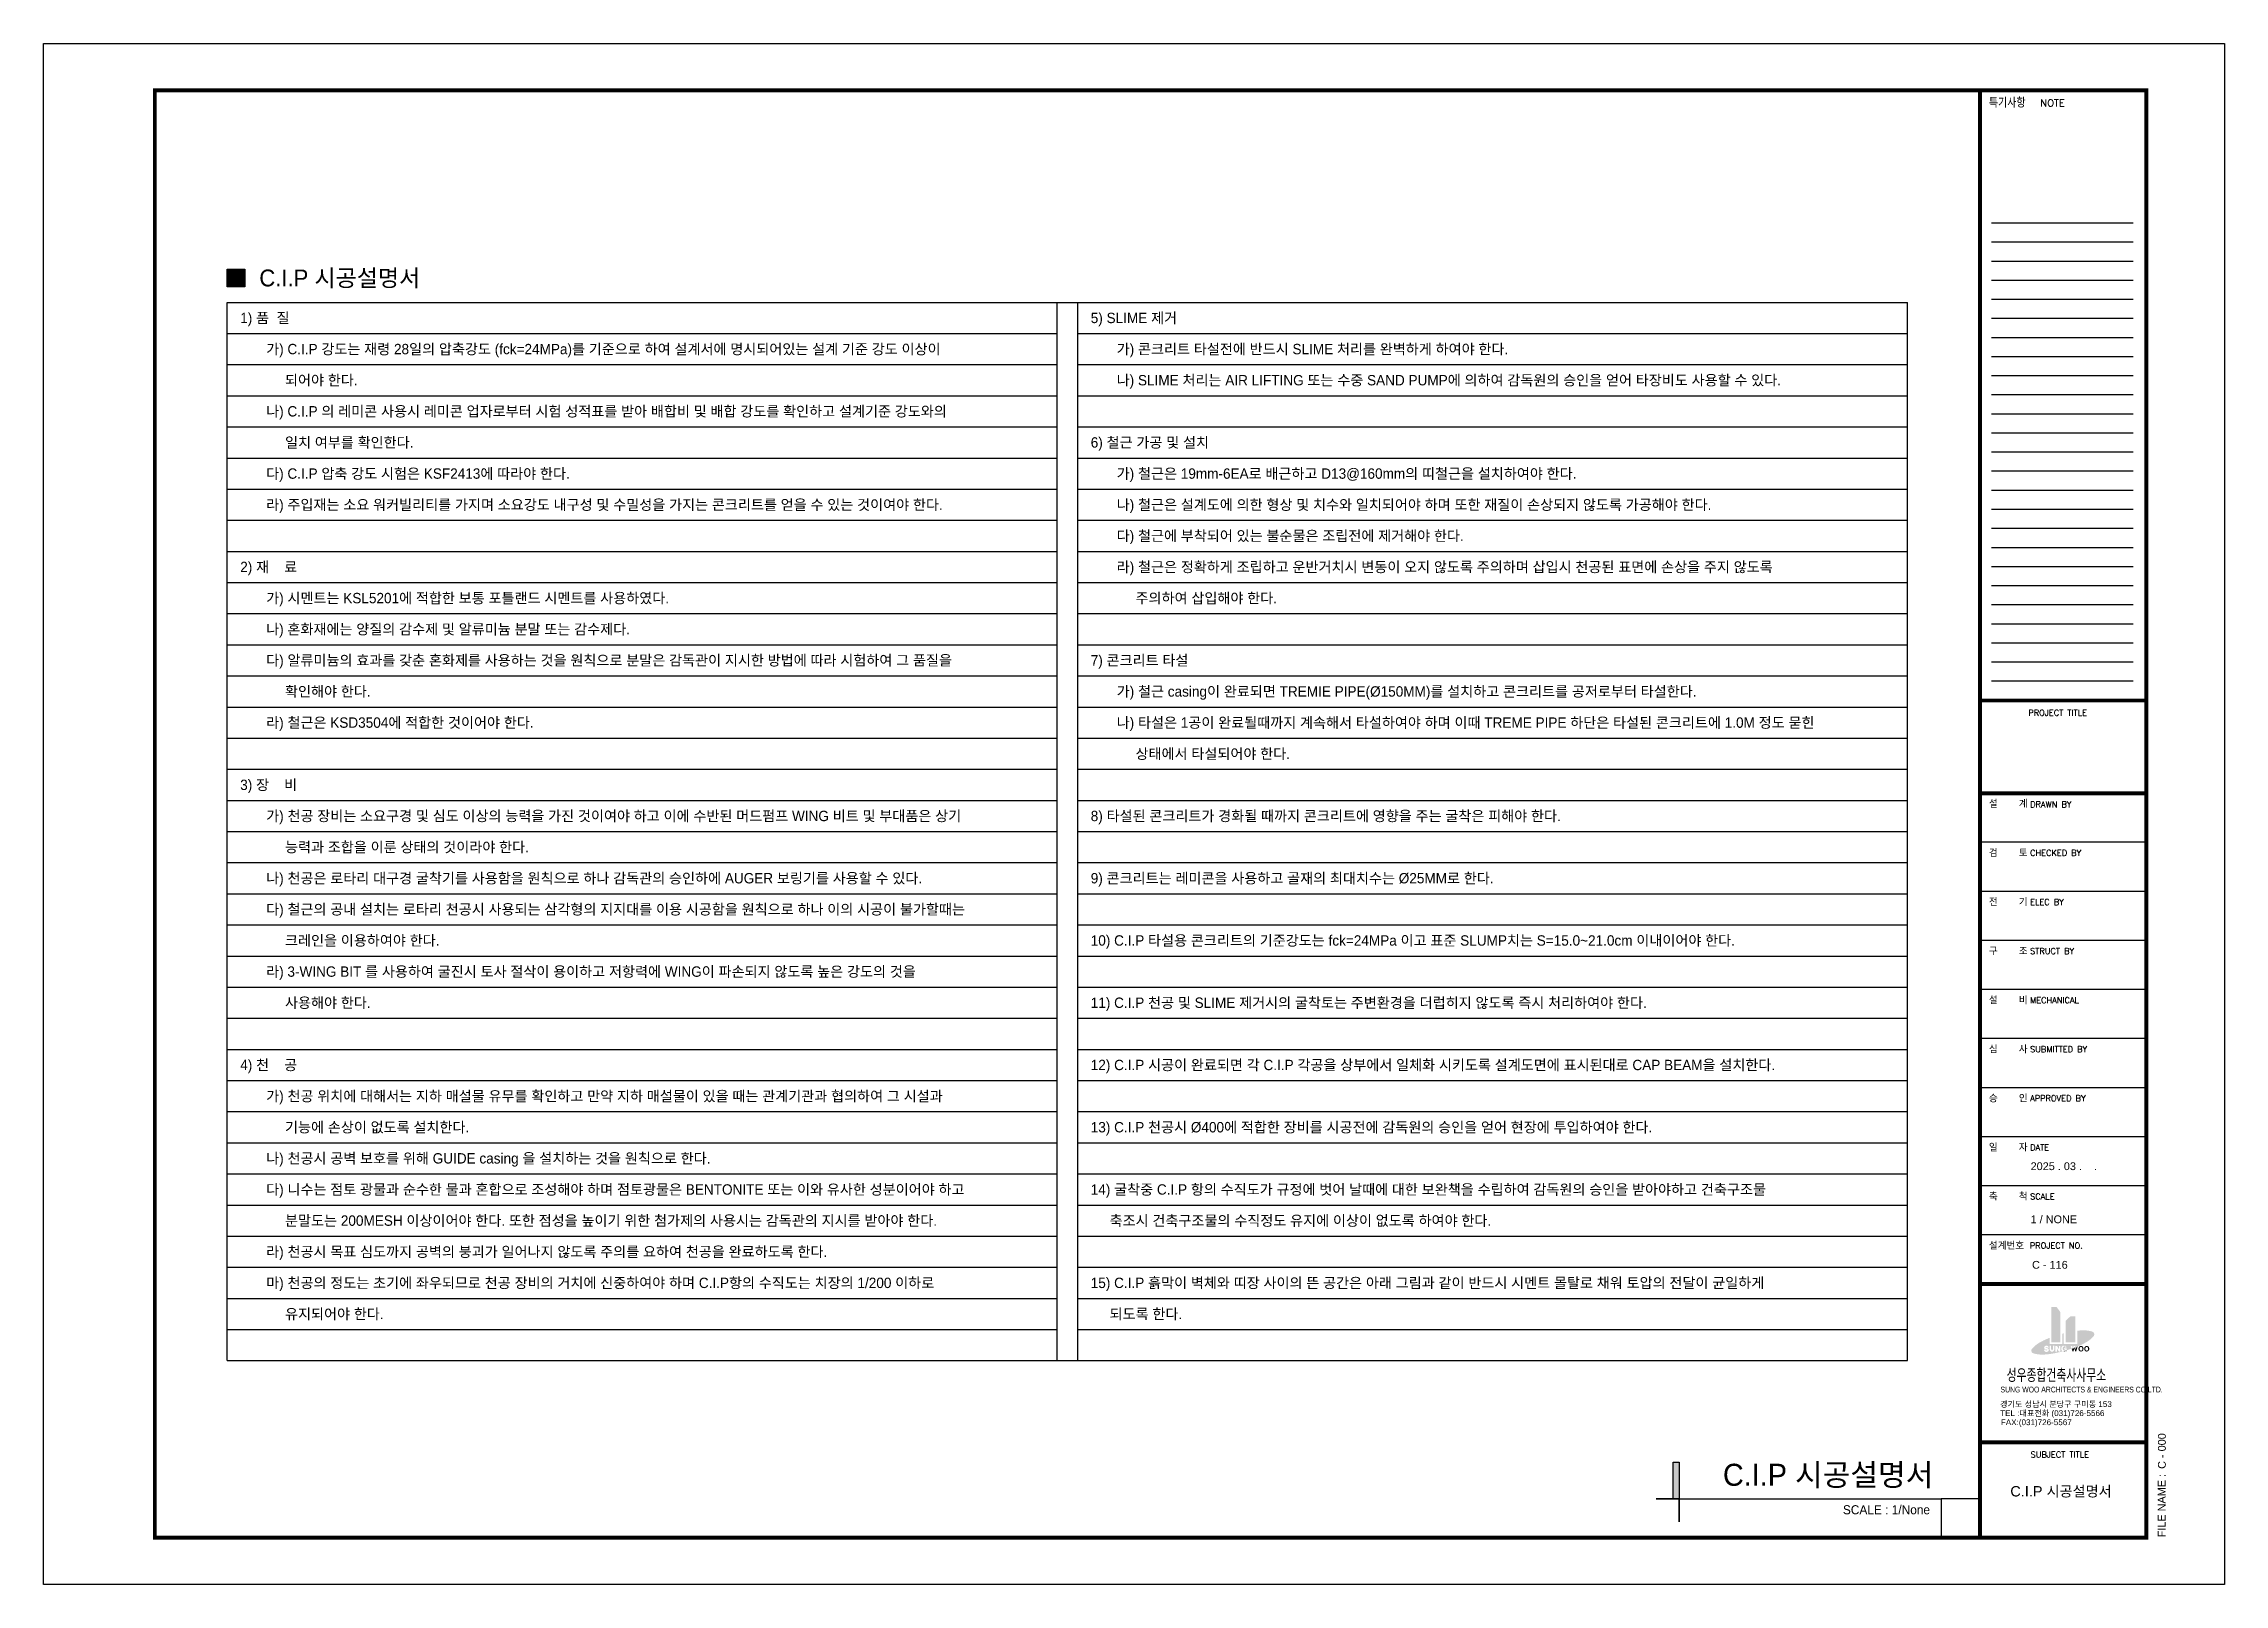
# Model space of a CAD drawing. Header units: millimetres. Extents: x 1073475 to 2890243, y -1340830 to -367733.
# Drawn here: x 2755683 to 2764093, y -373673 to -367733 of the extents above; entities that cross this region are included whole.
import ezdxf
from ezdxf.enums import TextEntityAlignment as Align

# ---------------------------------------------------------------- set-up
doc = ezdxf.new("R2010")
doc.units = ezdxf.units.MM
doc.header["$LTSCALE"] = 50
for name, color, linetype in [('0-TEXT-1', 7, 'Continuous'), ('11', 11, 'Continuous'), ('2', 3, 'Continuous'), ('3', 3, 'Continuous'), ('4', 4, 'Continuous'), ('A-SYM', 7, 'Continuous'), ('HAT', 8, 'Continuous'), ('line(x)', 253, 'Continuous'), ('TEX', 3, 'Continuous'), ('TEXT', 3, 'Continuous'), ('TEXT01(IMAGE)', 7, 'Continuous'), ('TEXT1', 7, 'Continuous'), ('TITLE-1', 3, 'Continuous')]:
    doc.layers.add(name, color=color, linetype=linetype)
doc.layers.add('defpoint', color=193, linetype='Continuous', plot=False)
doc.styles.add('RXHG', font='arial.ttf')
doc.styles.add('RXHS', font='SIMPLEX.SHX', dxfattribs={"bigfont": 'WHGTXT.SHX'})
doc.styles.add('돋움', font='')
doc.styles.get('돋움').set_extended_font_data('Dotum')

msp = doc.modelspace()

# ---------------------------------------------------------------- texts
at = {"layer": '0-TEXT-1', "style": '돋움'}
msp.add_text('C.I.P 시공설명서', height=65, dxfattribs=at).set_placement((2756514.6, -368636.5), align=Align.MIDDLE_LEFT)
at = {"layer": '2', "color": 3, "style": '돋움'}
for s, p in [('1) 품  질', (2756440.9, -368790.6)), ('5) SLIME 제거', (2759720.9, -368790.6)), ('가) C.I.P 강도는 재령 28일의 압축강도 (fck=24MPa)를 기준으로 하여 설계서에 명시되어있는 설계 기준 강도 이상이 ', (2756540.9, -368910.6)), ('가) 콘크리트 타설전에 반드시 SLIME 처리를 완벽하게 하여야 한다.', (2759820.9, -368910.6)), ('     되어야 한다.', (2756540.9, -369030.6)), ('나) SLIME 처리는 AIR LIFTING 또는 수중 SAND PUMP에 의하여 감독원의 승인을 얻어 타장비도 사용할 수 있다.', (2759820.9, -369030.6)), ('나) C.I.P 의 레미콘 사용시 레미콘 업자로부터 시험 성적표를 받아 배합비 및 배합 강도를 확인하고 설계기준 강도와의 ', (2756540.9, -369150.6)), ('     일치 여부를 확인한다.', (2756540.9, -369270.6)), ('6) 철근 가공 및 설치', (2759720.9, -369270.6)), ('다) C.I.P 압축 강도 시험은 KSF2413에 따라야 한다.', (2756540.9, -369390.6)), ('가) 철근은 19mm-6EA로 배근하고 D13@160mm의 띠철근을 설치하여야 한다.', (2759820.9, -369390.6)), ('라) 주입재는 소요 워커빌리티를 가지며 소요강도 내구성 및 수밀성을 가지는 콘크리트를 얻을 수 있는 것이여야 한다.', (2756540.9, -369510.6)), ('나) 철근은 설계도에 의한 형상 및 치수와 일치되어야 하며 또한 재질이 손상되지 않도록 가공해야 한다.', (2759820.9, -369510.6)), ('다) 철근에 부착되어 있는 불순물은 조립전에 제거해야 한다.', (2759820.9, -369630.6)), ('2) 재    료', (2756440.9, -369750.6)), ('라) 철근은 정확하게 조립하고 운반거치시 변동이 오지 않도록 주의하며 삽입시 천공된 표면에 손상을 주지 않도록', (2759820.9, -369750.6)), ('가) 시멘트는 KSL5201에 적합한 보통 포틀랜드 시멘트를 사용하였다.', (2756540.9, -369870.6)), ('     주의하여 삽입해야 한다.', (2759820.9, -369870.6)), ('나) 혼화재에는 양질의 감수제 및 알류미늄 분말 또는 감수제다.', (2756540.9, -369990.6)), ('다) 알류미늄의 효과를 갖춘 혼화제를 사용하는 것을 원칙으로 분말은 감독관이 지시한 방법에 따라 시험하여 그 품질을', (2756540.9, -370110.6)), ('7) 콘크리트 타설', (2759720.9, -370110.6)), ('     확인해야 한다.', (2756540.9, -370230.6)), ('가) 철근 casing이 완료되면 TREMIE PIPE(Ø150MM)를 설치하고 콘크리트를 공저로부터 타설한다.', (2759820.9, -370230.6)), ('라) 철근은 KSD3504에 적합한 것이어야 한다.', (2756540.9, -370350.6)), ('나) 타설은 1공이 완료될때까지 계속해서 타설하여야 하며 이때 TREME PIPE 하단은 타설된 콘크리트에 1.0M 정도 묻힌', (2759820.9, -370350.6)), ('     상태에서 타설되어야 한다.', (2759820.9, -370470.6)), ('3) 장    비', (2756440.9, -370590.6)), ('가) 천공 장비는 소요구경 및 심도 이상의 능력을 가진 것이여야 하고 이에 수반된 머드펌프 WING 비트 및 부대품은 상기', (2756540.9, -370710.6)), ('8) 타설된 콘크리트가 경화될 때까지 콘크리트에 영향을 주는 굴착은 피해야 한다.', (2759720.9, -370710.6)), ('     능력과 조합을 이룬 상태의 것이라야 한다.', (2756540.9, -370830.6)), ('나) 천공은 로타리 대구경 굴착기를 사용함을 원칙으로 하나 감독관의 승인하에 AUGER 보링기를 사용할 수 있다.', (2756540.9, -370950.6)), ('9) 콘크리트는 레미콘을 사용하고 골재의 최대치수는 Ø25MM로 한다.', (2759720.9, -370950.6)), ('다) 철근의 공내 설치는 로타리 천공시 사용되는 삼각형의 지지대를 이용 시공함을 원칙으로 하나 이의 시공이 불가할때는', (2756540.9, -371070.6)), ('     크레인을 이용하여야 한다.', (2756540.9, -371190.6)), ('10) C.I.P 타설용 콘크리트의 기준강도는 fck=24MPa 이고 표준 SLUMP치는 S=15.0~21.0cm 이내이어야 한다.', (2759720.9, -371190.6)), ('라) 3-WING BIT 를 사용하여 굴진시 토사 절삭이 용이하고 저항력에 WING이 파손되지 않도록 높은 강도의 것을', (2756540.9, -371310.6)), ('     사용해야 한다.', (2756540.9, -371430.6)), ('11) C.I.P 천공 및 SLIME 제거시의 굴착토는 주변환경을 더럽히지 않도록 즉시 처리하여야 한다.', (2759720.9, -371430.6)), ('4) 천    공', (2756440.9, -371670.6)), ('12) C.I.P 시공이 완료되면 각 C.I.P 각공을 상부에서 일체화 시키도록 설계도면에 표시된대로 CAP BEAM을 설치한다.', (2759720.9, -371670.6)), ('가) 천공 위치에 대해서는 지하 매설물 유무를 확인하고 만약 지하 매설물이 있을 때는 관계기관과 협의하여 그 시설과 ', (2756540.9, -371790.6)), ('     기능에 손상이 없도록 설치한다.', (2756540.9, -371910.6)), ('13) C.I.P 천공시 Ø400에 적합한 장비를 시공전에 감독원의 승인을 얻어 현장에 투입하여야 한다.', (2759720.9, -371910.6)), ('나) 천공시 공벽 보호를 위해 GUIDE casing 을 설치하는 것을 원칙으로 한다.', (2756540.9, -372030.6)), ('다) 니수는 점토 광물과 순수한 물과 혼합으로 조성해야 하며 점토광물은 BENTONITE 또는 이와 유사한 성분이어야 하고', (2756540.9, -372150.6)), ('14) 굴착중 C.I.P 항의 수직도가 규정에 벗어 날때에 대한 보완책을 수립하여 감독원의 승인을 받아야하고 건축구조물', (2759720.9, -372150.6)), ('     분말도는 200MESH 이상이어야 한다. 또한 점성을 높이기 위한 첨가제의 사용시는 감독관의 지시를 받아야 한다.', (2756540.9, -372270.6)), ('     축조시 건축구조물의 수직정도 유지에 이상이 없도록 하여야 한다.', (2759720.9, -372270.6)), ('라) 천공시 목표 심도까지 공벽의 붕괴가 일어나지 않도록 주의를 요하여 천공을 완료하도록 한다.', (2756540.9, -372390.6)), ('마) 천공의 정도는 초기에 좌우되므로 천공 장비의 거치에 신중하여야 하며 C.I.P항의 수직도는 치장의 1/200 이하로 ', (2756540.9, -372510.6)), ('15) C.I.P 흙막이 벽체와 띠장 사이의 뜬 공간은 아래 그림과 같이 반드시 시멘트 몰탈로 채워 토압의 전달이 균일하게', (2759720.9, -372510.6)), ('     유지되어야 한다.', (2756540.9, -372630.6)), ('     되도록 한다.', (2759720.9, -372630.6))]:
    msp.add_text(s, height=40, dxfattribs=at).set_placement(p, align=Align.MIDDLE_LEFT)
at = {"layer": 'TITLE-1', "style": '돋움'}
for s, height, p in [('C.I.P 시공설명서', 85, (2762970.3, -373250.6)), ('SCALE : 1/None ', 35, (2762970.3, -373385.4))]:
    msp.add_text(s, height=height, dxfattribs=at).set_placement(p, align=Align.MIDDLE_RIGHT)

# ---------------------------------------------------------------- blocks, each defined once
blk = doc.blocks.new('dbox')
at = {"layer": 'HAT'}
h = blk.add_hatch(color=11, dxfattribs=at)
h.paths.add_polyline_path([(77433, 9338), (77433, 10691), (77634, 10691), (77772, 10499), (77772, 9338)])
h.paths.add_polyline_path([(78357, 10329), (78357, 9338), (77980, 9338), (77980, 10162), (78156, 10329)])
h = blk.add_hatch(color=11, dxfattribs=at)
edge = h.paths.add_edge_path()
edge.add_line((78389, 9153), (78400, 9195))
edge.add_line((78400, 9195), (78457, 9195))
edge.add_line((78457, 9195), (78452, 9178))
edge.add_ellipse((77492, 11535), major_axis=(0, 2545), ratio=1, start_angle=202.14575, end_angle=210.59706)
edge.add_ellipse((78218, 10308), major_axis=(0, 1119), ratio=1, start_angle=210.59601, end_angle=228.2714)
edge.add_ellipse((78968, 9639), major_axis=(0, 114), ratio=1, start_angle=228.27786, end_angle=285.87038)
edge.add_ellipse((78968, 9639), major_axis=(0, 114), ratio=1, start_angle=-74.13617, end_angle=-16.54365)
edge.add_ellipse((78682, 8675), major_axis=(0, 1119), ratio=1, start_angle=-16.53888, end_angle=1.1365)
edge.add_ellipse((78710, 7250), major_axis=(0, 2545), ratio=1, start_angle=1.13205, end_angle=6.30579)
edge.add_line((78431, 9779), (78431, 9265))
edge.add_line((78431, 9265), (77906, 9265))
edge.add_line((77906, 9265), (77906, 9679))
edge.add_ellipse((79084, 5053), major_axis=(-53, 4773), ratio=1, start_angle=13.63978, end_angle=14.40005)
edge.add_line((77845, 9663), (77845, 9265))
edge.add_line((77845, 9265), (77360, 9265))
edge.add_line((77360, 9265), (77360, 9504))
edge.add_ellipse((79084, 5053), major_axis=(-54, 4773), ratio=1, start_angle=20.5246, end_angle=21.42921)
edge.add_ellipse((78246, 7118), major_axis=(1, 2545), ratio=1, start_angle=22.09966, end_angle=30.61589)
edge.add_ellipse((77521, 8345), major_axis=(0, 1119), ratio=1, start_angle=30.59612, end_angle=48.27151)
edge.add_ellipse((76770, 9014), major_axis=(0, 114), ratio=1, start_angle=48.27498, end_angle=105.86751)
edge.add_ellipse((76770, 9014), major_axis=(0, 114), ratio=1, start_angle=105.85778, end_angle=163.4503)
edge.add_ellipse((77057, 9978), major_axis=(0, 1119), ratio=1, start_angle=163.45499, end_angle=181.13038)
edge.add_ellipse((77028, 11403), major_axis=(0, 2545), ratio=1, start_angle=181.13636, end_angle=189.65259)
edge.add_ellipse((76655, 13600), major_axis=(1, 4773), ratio=1, start_angle=189.65565, end_angle=194.72387)
edge.add_ellipse((77757, 8815), major_axis=(0, 201), ratio=1, start_angle=-33.1522, end_angle=-28.66311)
edge.add_ellipse((77876, 9033), major_axis=(0, 46.8), ratio=1, start_angle=127.97322, end_angle=151.12117, ccw=False)
edge.add_ellipse((-198308, -206946), major_axis=(272663, 220334), ratio=0.9999999, start_angle=-0.91538, end_angle=-0.91145)
edge.add_ellipse((77863, 9053), major_axis=(0, 49), ratio=1, start_angle=104.03629, end_angle=128.0489, ccw=False)
edge.add_ellipse((77668, 9004), major_axis=(0, 153), ratio=1, start_angle=-76.08998, end_angle=-70.28749)
edge.add_ellipse((77873, 9078), major_axis=(0, 65.1), ratio=1, start_angle=89.33612, end_angle=109.77975, ccw=False)
edge.add_ellipse((77638, 9080), major_axis=(0, 170), ratio=1, start_angle=269.39254, end_angle=274.55697)
edge.add_ellipse((77867, 9099), major_axis=(0, 60.4), ratio=1, start_angle=75.19941, end_angle=94.52888, ccw=False)
edge.add_ellipse((77687, 9146), major_axis=(0, 126), ratio=1, start_angle=255.38151, end_angle=261.38389)
edge.add_ellipse((77871, 9118), major_axis=(0, 59.9), ratio=1, start_angle=424.09302, end_angle=441.18441, ccw=False)
edge.add_ellipse((78586, 8771), major_axis=(12, 855), ratio=1, start_angle=423.73232, end_angle=424.89882, ccw=False)
edge.add_ellipse((77873, 9135), major_axis=(-0.1, 54.6), ratio=1, start_angle=405.77633, end_angle=422.85172, ccw=False)
edge.add_ellipse((77243, 9746), major_axis=(21, 823), ratio=1, start_angle=227.3729, end_angle=228.31467)
edge.add_ellipse((77879, 9149), major_axis=(-0.1, 48.7), ratio=1, start_angle=391.37895, end_angle=406.71584, ccw=False)
edge.add_ellipse((80059, 5590), major_axis=(871, 4132), ratio=1, start_angle=403.17743, end_angle=403.38991, ccw=False)
edge.add_ellipse((77890, 9161), major_axis=(0.2, 45), ratio=1, start_angle=377.16985, end_angle=391.5723, ccw=False)
edge.add_ellipse((77923, 9052), major_axis=(0, 159), ratio=1, start_angle=360.49314, end_angle=376.84703, ccw=False)
edge.add_ellipse((77922, 9120), major_axis=(0, 90.2), ratio=1, start_angle=273.76468, end_angle=360.51507, ccw=False)
edge.add_line((78012, 9126), (77963, 9126))
edge.add_ellipse((78018, 9158), major_axis=(0, 63.9), ratio=1, start_angle=102.41382, end_angle=119.80768, ccw=False)
edge.add_ellipse((77951, 9143), major_axis=(-3.78, 3.78), ratio=1, start_angle=237.40671, end_angle=277.46827)
edge.add_ellipse((78051, 9274), major_axis=(-1, 160), ratio=1, start_angle=135.44574, end_angle=142.1938, ccw=False)
edge.add_ellipse((77937, 9157), major_axis=(-2.8, 2.8), ratio=1, start_angle=-89.27979, end_angle=-50.76183)
edge.add_ellipse((77917, 8964), major_axis=(0, 198), ratio=1, start_angle=-5.75604, end_angle=4.1965)
edge.add_ellipse((77905, 9138), major_axis=(0, 23.5), ratio=1, start_angle=4.16397, end_angle=54.24834)
edge.add_ellipse((78033, 9045), major_axis=(0, 182), ratio=1, start_angle=54.34106, end_angle=64.37171)
edge.add_ellipse((77916, 9102), major_axis=(0.1, 51.8), ratio=1, start_angle=64.36733, end_angle=86.88615)
edge.add_ellipse((77997, 9097), major_axis=(0, 133), ratio=1, start_angle=86.82838, end_angle=111.31775)
edge.add_ellipse((77916, 9065), major_axis=(0, 46), ratio=1, start_angle=111.28668, end_angle=179.01186)
edge.add_ellipse((77916, 9070), major_axis=(0, 50.3), ratio=1, start_angle=179.04766, end_angle=257.49529)
edge.add_line((77965, 9059), (77912, 9059))
edge.add_line((77912, 9059), (77912, 9106))
edge.add_line((77912, 9106), (78016, 9106))
edge.add_line((78016, 9106), (78016, 9025))
edge.add_ellipse((76569, 13866), major_axis=(-11, 5052), ratio=1, start_angle=196.51434, end_angle=198.75655)
edge.add_line((78204, 9085), (78172, 9195))
edge.add_line((78172, 9195), (78229, 9195))
edge.add_line((78229, 9195), (78254, 9103))
edge.add_ellipse((76655, 13600), major_axis=(-56, 4773), ratio=1, start_angle=198.905, end_angle=199.07854)
edge.add_line((78267, 9108), (78284, 9195))
edge.add_line((78284, 9195), (78342, 9195))
edge.add_line((78342, 9195), (78354, 9140))
edge.add_ellipse((76655, 13600), major_axis=(-90, 4772), ratio=1, start_angle=199.77228, end_angle=200.219)
h.paths.add_polyline_path([(77775, 9195), (77717, 9195), (77717, 9075), (77642, 9195), (77587, 9195), (77587, 8972), (77643, 8972), (77643, 9098), (77720, 8972), (77775, 8972)], flags=16)
edge = h.paths.add_edge_path(flags=16)
edge.add_line((77487, 9202), (77487, 9053))
edge.add_ellipse((77453, 9053), major_axis=(0, 33.6), ratio=1, start_angle=179.63205, end_angle=270.23961, ccw=False)
edge.add_ellipse((77453, 9053), major_axis=(0, 33.6), ratio=1, start_angle=89.65399, end_angle=180.26156, ccw=False)
edge.add_line((77419, 9053), (77419, 9202))
edge.add_line((77419, 9202), (77365, 9202))
edge.add_line((77365, 9202), (77365, 9047))
edge.add_ellipse((77439, 9049), major_axis=(0, 73.9), ratio=1, start_angle=91.62143, end_angle=151.65612)
edge.add_ellipse((77453, 9080), major_axis=(0, 108), ratio=1, start_angle=153.13176, end_angle=180.07033)
edge.add_ellipse((77453, 9080), major_axis=(0, 108), ratio=1, start_angle=179.97343, end_angle=206.91201)
edge.add_ellipse((77467, 9049), major_axis=(0, 73.7), ratio=1, start_angle=208.41656, end_angle=268.45125)
edge.add_line((77541, 9047), (77541, 9202))
edge.add_line((77541, 9202), (77487, 9202))
edge = h.paths.add_edge_path(flags=16)
edge.add_line((77279, 9104), (77218, 9119))
edge.add_ellipse((77223, 9134), major_axis=(0, 15.5), ratio=1, start_angle=20.86241, end_angle=163.74287, ccw=False)
edge.add_ellipse((77239, 9103), major_axis=(0, 49.9), ratio=1, start_angle=340.66039, end_angle=385.41453, ccw=False)
edge.add_ellipse((77246, 9126), major_axis=(0, 25.8), ratio=1, start_angle=255.14866, end_angle=339.5497, ccw=False)
edge.add_line((77271, 9120), (77326, 9120))
edge.add_ellipse((77250, 9124), major_axis=(0, 75.8), ratio=1, start_angle=266.55555, end_angle=353.45548)
edge.add_ellipse((77237, 9076), major_axis=(0, 126), ratio=1, start_angle=-10.00388, end_angle=18.56131)
edge.add_ellipse((77217, 9130), major_axis=(0, 67.6), ratio=1, start_angle=17.08716, end_angle=163.24438)
edge.add_line((77197, 9066), (77262, 9050))
edge.add_ellipse((77259, 9035), major_axis=(0, 15.9), ratio=1, start_angle=218.24348, end_angle=346.16871, ccw=False)
edge.add_ellipse((77238, 9068), major_axis=(0, 54.8), ratio=1, start_angle=165.503, end_angle=213.59299, ccw=False)
edge.add_ellipse((77228, 9041), major_axis=(0, 26.2), ratio=1, start_angle=74.99155, end_angle=171.41272, ccw=False)
edge.add_line((77203, 9048), (77146, 9048))
edge.add_ellipse((77226, 9045), major_axis=(0, 80.6), ratio=1, start_angle=88.40662, end_angle=171.85525)
edge.add_ellipse((77237, 9061), major_axis=(0, 97.8), ratio=1, start_angle=166.80632, end_angle=184.41011)
edge.add_ellipse((77246, 9060), major_axis=(0, 96.2), ratio=1, start_angle=179.64839, end_angle=218.73001)
edge.add_ellipse((77262, 9040), major_axis=(0, 70.5), ratio=1, start_angle=218.10449, end_angle=286.34765)
edge.add_ellipse((77268, 9040), major_axis=(0, 64.6), ratio=1, start_angle=-72.251, end_angle=-9.24795)
h = blk.add_hatch(color=11, dxfattribs=at)
edge = h.paths.add_edge_path()
edge.add_line((78008, 9023), (77879, 8986))
edge.add_ellipse((77911, 9057), major_axis=(0, 77.8), ratio=1, start_angle=155.03594, end_angle=230.62664)
edge.add_line((77972, 9008), (77982, 8984))
edge.add_line((77982, 8984), (78008, 8984))
edge.add_line((78008, 8984), (78008, 9023))
h = blk.add_hatch(color=11, dxfattribs=at)
h.paths.add_polyline_path([(78443, 9175), (78397, 9156), (78367, 9042), (78347, 9137), (78276, 9111), (78262, 9042), (78247, 9100), (78211, 9088), (78243, 8979), (78282, 8979), (78314, 9120), (78347, 8979), (78386, 8979)])
edge = h.paths.add_edge_path()
edge.add_ellipse((78571, 9096), major_axis=(0, 95.8), ratio=1, start_angle=-76.32675, end_angle=77.65075)
edge.add_ellipse((78604, 9083), major_axis=(0, 131), ratio=1, start_angle=75.19386, end_angle=89.61155)
edge.add_ellipse((78604, 9084), major_axis=(0, 131), ratio=1, start_angle=90.39035, end_angle=104.80803)
edge.add_ellipse((78571, 9072), major_axis=(0, 95.8), ratio=1, start_angle=102.35608, end_angle=256.33358)
edge.add_ellipse((78529, 9083), major_axis=(0, 139), ratio=1, start_angle=255.68401, end_angle=270.10169)
edge.add_ellipse((78529, 9084), major_axis=(0, 139), ratio=1, start_angle=269.89823, end_angle=284.31591)
edge = h.paths.add_edge_path(flags=16)
edge.add_ellipse((78524, 9084), major_axis=(0, 101), ratio=1, start_angle=269.91321, end_angle=296.85725)
edge.add_ellipse((78571, 9108), major_axis=(0, 47.9), ratio=1, start_angle=-63.63485, end_angle=66.48331)
edge.add_ellipse((78612, 9083), major_axis=(0, 96), ratio=1, start_angle=62.50271, end_angle=89.44675)
edge.add_ellipse((78612, 9085), major_axis=(0, 96), ratio=1, start_angle=90.55324, end_angle=117.49729)
edge.add_ellipse((78571, 9059), major_axis=(0, 47.9), ratio=1, start_angle=113.5185, end_angle=243.63665)
edge.add_ellipse((78524, 9083), major_axis=(0, 101), ratio=1, start_angle=243.13124, end_angle=270.07528)
edge = h.paths.add_edge_path()
edge.add_ellipse((78792, 9096), major_axis=(0, 95.8), ratio=1, start_angle=-76.32673, end_angle=77.65076)
edge.add_ellipse((78825, 9083), major_axis=(0, 131), ratio=1, start_angle=75.18482, end_angle=89.6025)
edge.add_ellipse((78825, 9084), major_axis=(0, 131), ratio=1, start_angle=90.372, end_angle=104.78969)
edge.add_ellipse((78792, 9072), major_axis=(0, 95.8), ratio=1, start_angle=102.35607, end_angle=256.33357)
edge.add_ellipse((78750, 9083), major_axis=(0, 139), ratio=1, start_angle=255.65083, end_angle=270.06851)
edge.add_ellipse((78750, 9084), major_axis=(0, 139), ratio=1, start_angle=269.93139, end_angle=284.34907)
edge = h.paths.add_edge_path(flags=16)
edge.add_ellipse((78746, 9084), major_axis=(0, 101), ratio=1, start_angle=269.93501, end_angle=296.87905)
edge.add_ellipse((78792, 9108), major_axis=(0, 47.9), ratio=1, start_angle=-63.6271, end_angle=66.49105)
edge.add_ellipse((78834, 9083), major_axis=(0, 96), ratio=1, start_angle=62.50369, end_angle=89.44773)
edge.add_ellipse((78834, 9085), major_axis=(0, 96), ratio=1, start_angle=90.55228, end_angle=117.49632)
edge.add_ellipse((78792, 9059), major_axis=(0, 47.9), ratio=1, start_angle=113.51075, end_angle=243.62891)
edge.add_ellipse((78746, 9083), major_axis=(0, 101), ratio=1, start_angle=243.13351, end_angle=270.07756)
at = {"layer": '11'}
for p, q in [((4288, 57600), (81088, 57600)), ((4288, 1800), (4288, 57600)), ((81088, 57600), (81088, 1800)), ((81088, 1800), (4288, 1800))]:
    blk.add_line(p, q, dxfattribs=at)
at = {"layer": '11', "const_width": 150}
blk.add_lwpolyline([(81088, 1800), (4288, 1800), (4288, 57600), (81088, 57600)], close=True, dxfattribs=at)
for points in [[(74675, 57600), (74675, 1800)], [(81088, 34076), (74675, 34076)], [(81088, 30501), (74675, 30501)], [(81088, 11577), (74675, 11577)], [(81088, 5480), (74675, 5480)]]:
    blk.add_lwpolyline(points, dxfattribs=at)
at = {"layer": '3'}
for p, q in [((81088, 28609), (74675, 28609)), ((81088, 26717), (74675, 26717)), ((81088, 24824), (74675, 24824)), ((81088, 22932), (74675, 22932)), ((81088, 21039), (74675, 21039)), ((81088, 19147), (74675, 19147)), ((81088, 17255), (74675, 17255)), ((81088, 15362), (74675, 15362)), ((81088, 13470), (74675, 13470))]:
    blk.add_line(p, q, dxfattribs=at)
at = {"layer": '4'}
for p, q in [((80586, 52479), (75119, 52479)), ((80586, 51743), (75119, 51743)), ((80586, 51007), (75119, 51007)), ((80586, 50271), (75119, 50271)), ((80586, 49536), (75119, 49536)), ((80586, 48800), (75119, 48800)), ((80586, 48064), (75119, 48064)), ((80586, 47328), (75119, 47328)), ((80586, 46592), (75119, 46592)), ((80586, 45856), (75119, 45856)), ((80586, 45120), (75119, 45120)), ((80586, 44384), (75119, 44384)), ((80586, 43648), (75119, 43648)), ((80586, 42912), (75119, 42912)), ((80586, 42176), (75119, 42176)), ((80586, 41440), (75119, 41440)), ((80586, 40704), (75119, 40704)), ((80586, 39968), (75119, 39968)), ((80586, 39232), (75119, 39232)), ((80586, 38497), (75119, 38497)), ((80586, 37761), (75119, 37761)), ((80586, 37025), (75119, 37025)), ((80586, 36289), (75119, 36289)), ((80586, 35553), (75119, 35553)), ((80586, 34817), (75119, 34817))]:
    blk.add_line(p, q, dxfattribs=at)
at = {"layer": 'TEXT', "color": 7}
for p, q in [((0, 59400), (84100, 59400)), ((0, 0), (0, 59400)), ((84100, 59400), (84100, 0)), ((84100, 0), (0, 0))]:
    blk.add_line(p, q, dxfattribs=at)
at = {"layer": 'TEX', "color": 7, "linetype": 'Continuous', "style": 'RXHG', "width": 1}
blk.add_text('FILE NAME : ', height=300, rotation=90, dxfattribs=at).set_placement((81831, 1813))
at = {"layer": 'TEX', "color": 6, "linetype": 'Continuous', "style": 'RXHG', "width": 1}
for tag, p in [('일자', (76628, 15972)), ('축척', (76628, 13925)), ('설계번호', (76684, 12170))]:
    blk.add_attdef(tag, p, '', height=300, dxfattribs=at)
at = {"layer": 'TEX', "color": 7, "linetype": 'Continuous', "style": 'RXHG', "width": 1}
blk.add_attdef('파일명', (81840, 4453), '', height=300, rotation=90, dxfattribs=at)
at = {"layer": 'TEX', "linetype": 'Continuous', "style": 'RXHG', "width": 1}
for tag, p in [('도면명-1', (77799, 3389)), ('도면명-2', (77799, 2662))]:
    blk.add_attdef(tag, text='', height=400, dxfattribs=at).set_placement(p, align=Align.CENTER)
at = {"layer": 'TEXT1'}
for s, height, style, width, p in [('특기사항', 334.3, 'RXHS', 1, (75018, 56940)), ('NOTE', 278.6, 'RXHS', 1, (77005, 56974)), ('PROJECT TITLE', 231.29, 'RXHS', 1, (76539, 33488)), ('설    계', 273.3, 'RXHS', 1, (75018, 29943)), ('DRAWN BY', 231.3, 'RXHS', 1, (76609, 29956)), ('검    토', 273.3, 'RXHS', 1, (75018, 28050)), ('CHECKED BY', 231.3, 'RXHS', 1, (76609, 28085)), ('전    기', 273.3, 'RXHS', 1, (75018, 26158)), ('ELEC BY', 231.3, 'RXHS', 1, (76609, 26192)), ('구    조', 273.3, 'RXHS', 1, (75018, 24266)), ('STRUCT BY', 231.3, 'RXHS', 1, (76609, 24300)), ('설    비', 273.3, 'RXHS', 1, (75018, 22373)), ('MECHANICAL', 231.3, 'RXHS', 1, (76609, 22407)), ('심    사', 273.3, 'RXHS', 1, (75018, 20481)), ('SUBMITTED BY', 231.29, 'RXHS', 1, (76609, 20515)), ('승    인', 273.3, 'RXHS', 1, (75018, 18588)), ('APPROVED BY', 231.29, 'RXHS', 1, (76609, 18623)), ('일    자', 273.3, 'RXHS', 1, (75018, 16696)), ('DATE', 231.3, 'RXHS', 1, (76609, 16730)), ('축    척', 273.3, 'RXHS', 1, (75018, 14804)), ('SCALE', 231.3, 'RXHS', 1, (76609, 14838)), ('설계번호', 273.3, 'RXHS', 1, (75018, 12911)), ('PROJECT NO.', 231.29, 'RXHS', 1, (76598, 12945)), ('성우종합건축사사무소', 450, 'RXHG', 0.68, (75702, 7851)), ('SUBJECT TITLE', 231.29, 'RXHS', 1, (76628, 4888))]:
    blk.add_text(s, height=height, dxfattribs=dict(at, style=style, width=width)).set_placement(p)
at = {"layer": 'TEXT1', "color": 4, "style": 'RXHG'}
for s, width, p in [('SUNG WOO ARCHITECTS & ENGINEERS CO.LTD.', 0.68, (75467, 7400)), ('TEL :대표전화 (031)726-5566', 1, (75454, 6489)), ('경기도 성남시 분당구 구미동 153', 1, (75450, 6838)), ('FAX:(031)726-5567', 1, (75481, 6139))]:
    blk.add_text(s, height=222.88, dxfattribs=dict(at, width=width)).set_placement(p)

# ---------------------------------------------------------------- hatches: boundary and pattern name
at = {"layer": 'A-SYM'}
msp.add_hatch(color=2, dxfattribs=at).paths.add_polyline_path([(2761990.2, -373201.6), (2761967.5, -373201.6), (2761967.5, -373343.1), (2761990.2, -373343.1)])
at = {"layer": 'TEXT01(IMAGE)'}
msp.add_hatch(color=256, dxfattribs=at).paths.add_polyline_path([(2756390.9, -368602.3), (2756459.2, -368602.3), (2756459.2, -368670.6), (2756390.9, -368670.6)])

# ---------------------------------------------------------------- linework, layer by layer
at = {"color": 4, "ltscale": 0.2}
for p, q in [((2756390.9, -368730.6), (2762870.9, -368730.6)), ((2756390.9, -372810.6), (2762870.9, -372810.6))]:
    msp.add_line(p, q, dxfattribs=at)
at = {"layer": 'A-SYM', "color": 2}
for points in [[(2761967.5, -373343.1), (2761967.5, -373343.1), (2761901.8, -373343.1), (2761967.5, -373343.1), (2761967.5, -373201.6), (2761990.2, -373201.6), (2761990.2, -373343.1), (2761967.5, -373343.1), (2763000.3, -373343.1)], [(2761901.8, -373343.1), (2761990.2, -373343.1), (2761990.2, -373431.4), (2761990.2, -373343.1), (2763000.3, -373343.1)]]:
    msp.add_lwpolyline(points, dxfattribs=at)
at = {"layer": 'defpoint'}
for p, q in [((2756390.9, -372810.6), (2756390.9, -368730.6)), ((2759590.9, -372810.6), (2759590.9, -368730.6)), ((2759670.9, -372810.6), (2759670.9, -368730.6)), ((2762870.9, -372810.6), (2762870.9, -368730.6))]:
    msp.add_line(p, q, dxfattribs=at)
msp.add_lwpolyline([(2763000.3, -373343.1), (2763000.3, -373493.1), (2763150.3, -373493.1), (2763150.3, -373343.1), (2763000.3, -373343.1)], dxfattribs=at)
at = {"layer": 'line(x)', "ltscale": 0.2}
for p, q in [((2756390.9, -368850.6), (2759590.9, -368850.6)), ((2759670.9, -368850.6), (2762870.9, -368850.6)), ((2756390.9, -368970.6), (2759590.9, -368970.6)), ((2759670.9, -368970.6), (2762870.9, -368970.6)), ((2756390.9, -369090.6), (2759590.9, -369090.6)), ((2759670.9, -369090.6), (2762870.9, -369090.6)), ((2756390.9, -369210.6), (2759590.9, -369210.6)), ((2759670.9, -369210.6), (2762870.9, -369210.6)), ((2756390.9, -369330.6), (2759590.9, -369330.6)), ((2759670.9, -369330.6), (2762870.9, -369330.6)), ((2756390.9, -369450.6), (2759590.9, -369450.6)), ((2759670.9, -369450.6), (2762870.9, -369450.6)), ((2756390.9, -369570.6), (2759590.9, -369570.6)), ((2759670.9, -369570.6), (2762870.9, -369570.6)), ((2756390.9, -369690.6), (2759590.9, -369690.6)), ((2759670.9, -369690.6), (2762870.9, -369690.6)), ((2756390.9, -369810.6), (2759590.9, -369810.6)), ((2759670.9, -369810.6), (2762870.9, -369810.6)), ((2756390.9, -369930.6), (2759590.9, -369930.6)), ((2759670.9, -369930.6), (2762870.9, -369930.6)), ((2756390.9, -370050.6), (2759590.9, -370050.6)), ((2759670.9, -370050.6), (2762870.9, -370050.6)), ((2756390.9, -370170.6), (2759590.9, -370170.6)), ((2759670.9, -370170.6), (2762870.9, -370170.6)), ((2756390.9, -370290.6), (2759590.9, -370290.6)), ((2759670.9, -370290.6), (2762870.9, -370290.6)), ((2756390.9, -370410.6), (2759590.9, -370410.6)), ((2759670.9, -370410.6), (2762870.9, -370410.6)), ((2756390.9, -370530.6), (2759590.9, -370530.6)), ((2759670.9, -370530.6), (2762870.9, -370530.6)), ((2756390.9, -370650.6), (2759590.9, -370650.6)), ((2759670.9, -370650.6), (2762870.9, -370650.6)), ((2756390.9, -370770.6), (2759590.9, -370770.6)), ((2759670.9, -370770.6), (2762870.9, -370770.6)), ((2756390.9, -370890.6), (2759590.9, -370890.6)), ((2759670.9, -370890.6), (2762870.9, -370890.6)), ((2756390.9, -371010.6), (2759590.9, -371010.6)), ((2759670.9, -371010.6), (2762870.9, -371010.6)), ((2756390.9, -371130.6), (2759590.9, -371130.6)), ((2759670.9, -371130.6), (2762870.9, -371130.6)), ((2756390.9, -371250.6), (2759590.9, -371250.6)), ((2759670.9, -371250.6), (2762870.9, -371250.6)), ((2756390.9, -371370.6), (2759590.9, -371370.6)), ((2759670.9, -371370.6), (2762870.9, -371370.6)), ((2756390.9, -371490.6), (2759590.9, -371490.6)), ((2759670.9, -371490.6), (2762870.9, -371490.6)), ((2756390.9, -371610.6), (2759590.9, -371610.6)), ((2759670.9, -371610.6), (2762870.9, -371610.6)), ((2756390.9, -371730.6), (2759590.9, -371730.6)), ((2759670.9, -371730.6), (2762870.9, -371730.6)), ((2756390.9, -371850.6), (2759590.9, -371850.6)), ((2759670.9, -371850.6), (2762870.9, -371850.6)), ((2756390.9, -371970.6), (2759590.9, -371970.6)), ((2759670.9, -371970.6), (2762870.9, -371970.6)), ((2756390.9, -372090.6), (2759590.9, -372090.6)), ((2759670.9, -372090.6), (2762870.9, -372090.6)), ((2756390.9, -372210.6), (2759590.9, -372210.6)), ((2759670.9, -372210.6), (2762870.9, -372210.6)), ((2756390.9, -372330.6), (2759590.9, -372330.6)), ((2759670.9, -372330.6), (2762870.9, -372330.6)), ((2756390.9, -372450.6), (2759590.9, -372450.6)), ((2759670.9, -372450.6), (2762870.9, -372450.6)), ((2756390.9, -372570.6), (2759590.9, -372570.6)), ((2759670.9, -372570.6), (2762870.9, -372570.6)), ((2756390.9, -372690.6), (2759590.9, -372690.6)), ((2759670.9, -372690.6), (2762870.9, -372690.6))]:
    msp.add_line(p, q, dxfattribs=at)
at = {"layer": 'TEXT01(IMAGE)'}
msp.add_lwpolyline([(2756390.9, -368602.3), (2756459.2, -368602.3), (2756459.2, -368670.6), (2756390.9, -368670.6)], close=True, dxfattribs=at)

# ---------------------------------------------------------------- block references
at = {"xscale": 0.1, "yscale": 0.1, "zscale": 0.1}
msp.add_blockref('dbox', (2755682.7, -373673.1), dxfattribs=at).add_auto_attribs({'설계번호': 'C - 116', '파일명': 'C - 000', '도면명-1': 'C.I.P 시공설명서', '일자': '2025 . 03 .    .', '축척': '1 / NONE'})

msp.set_redraw_order([(e.dxf.handle, doc.entitydb.next_handle()) for e in msp.query("TEXT MTEXT ATTDEF DIMENSION ARC_DIMENSION")])  # texts and dimensions are drawn at this point

doc.saveas('drawing.dxf')
